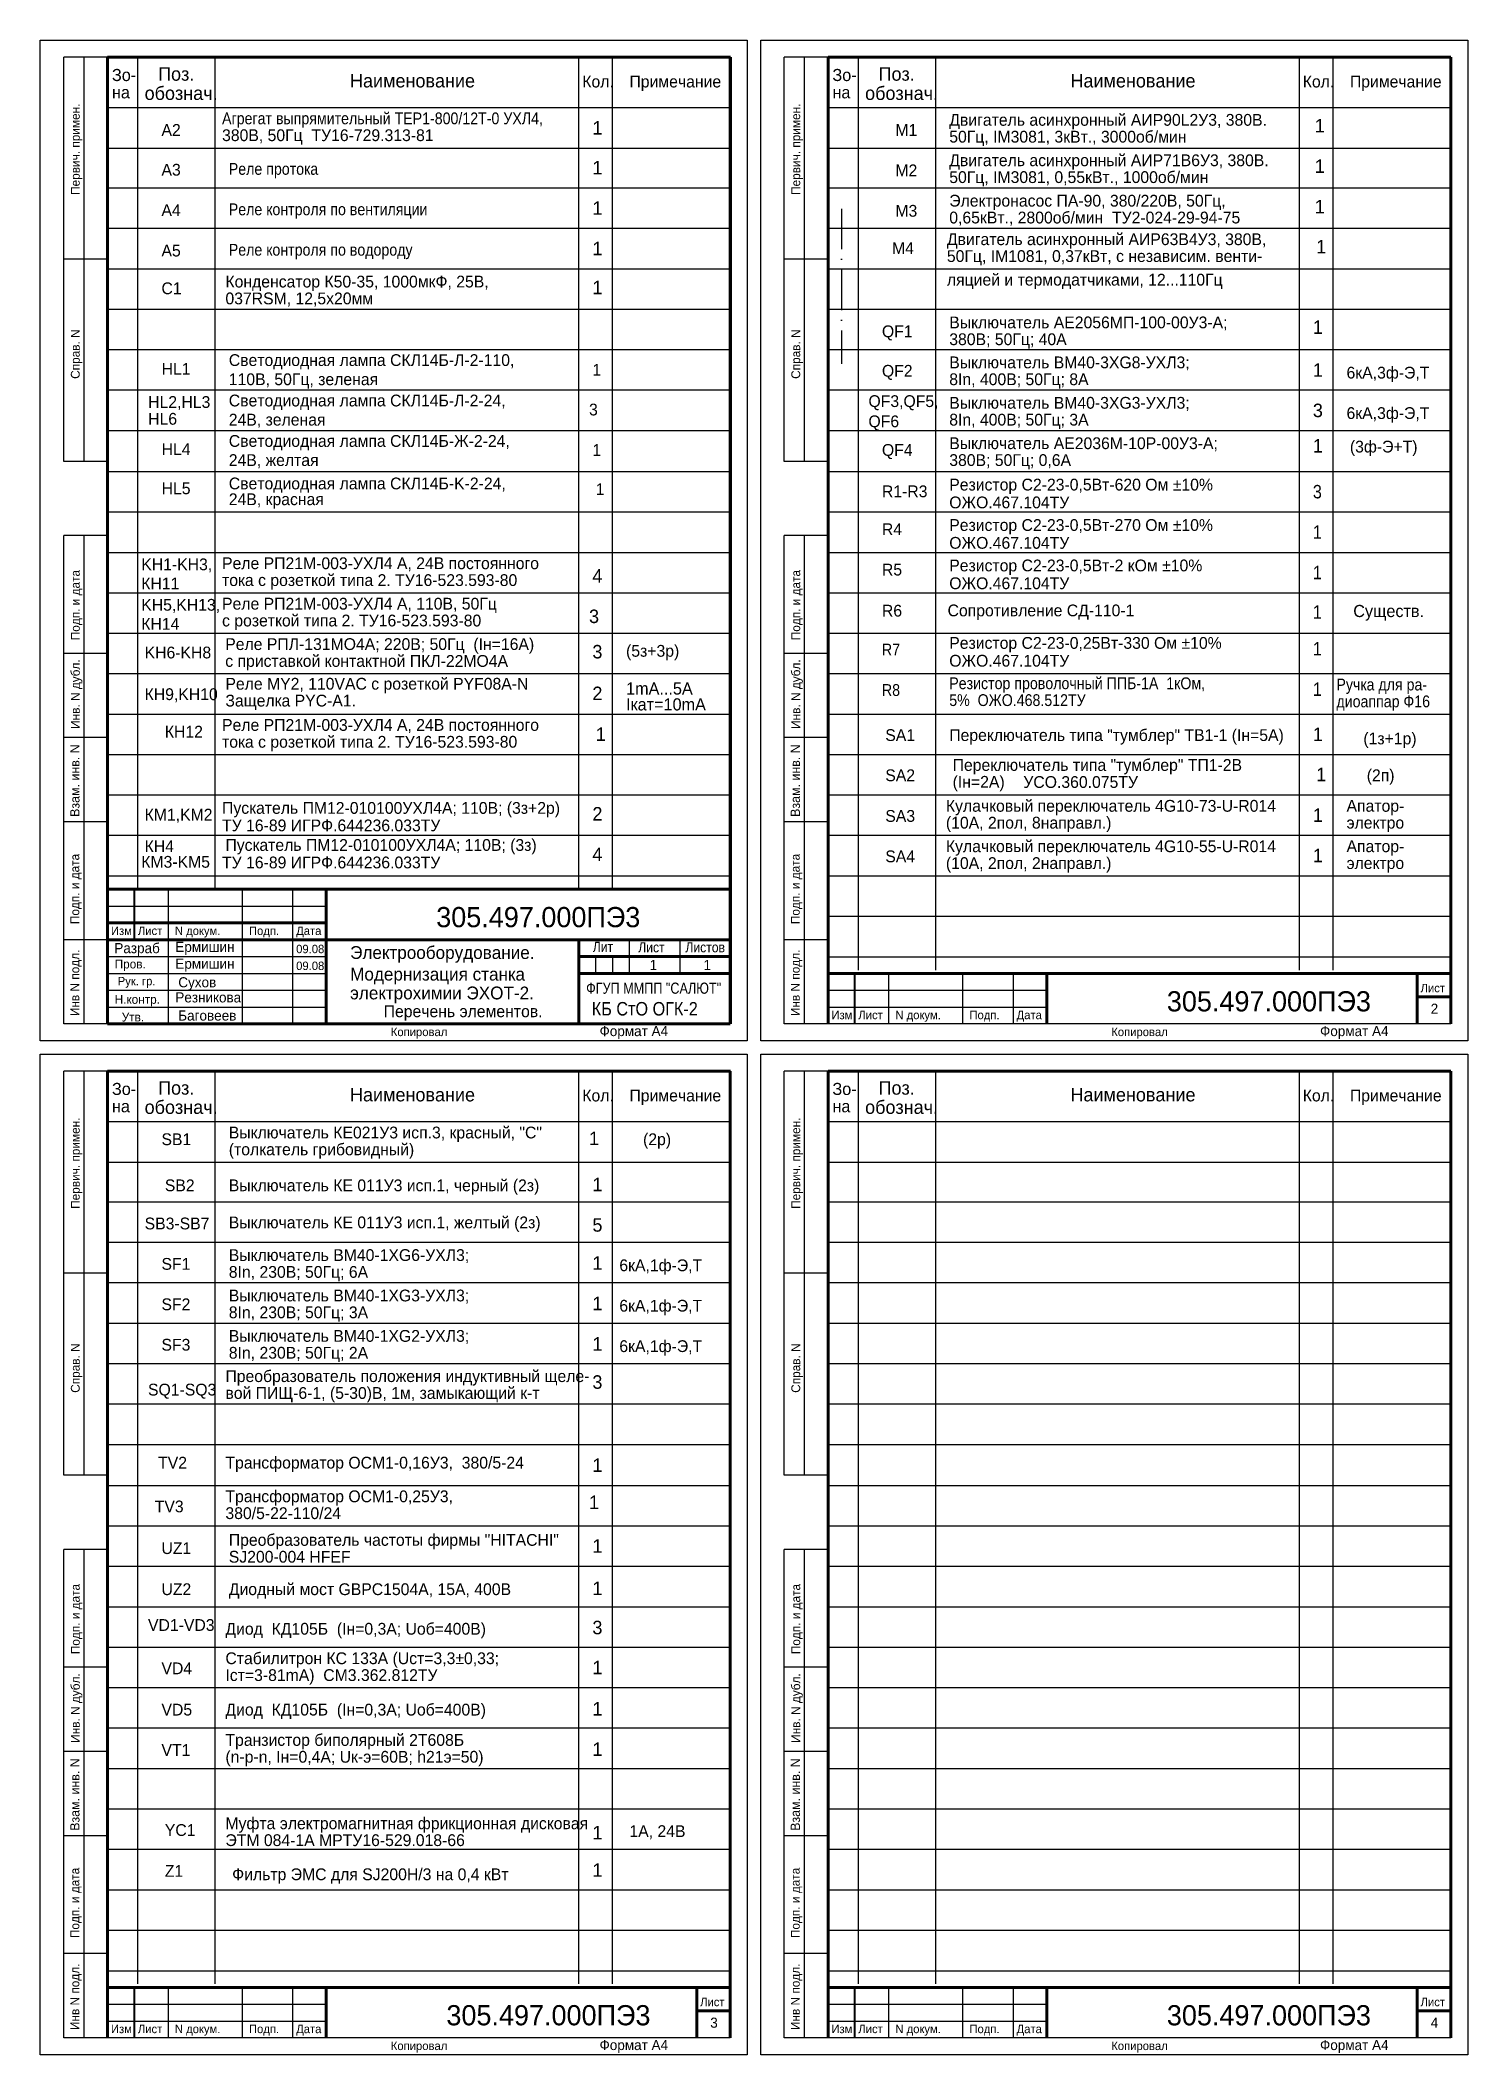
# Model space of a CAD drawing. Header units: millimetres. Extents: x -171 to 3674, y -1112 to 795.
# Drawn here: x 850 to 1274, y 0 to 598 of the extents above; entities that cross this region are included whole.
import ezdxf

# ---------------------------------------------------------------- set-up
doc = ezdxf.new("R2010")
doc.units = ezdxf.units.MM
doc.linetypes.add('ACAD_ISO10W100', pattern=[18, 12, -3, 0, -3])
doc.layers.get('0').update_dxf_attribs({"lineweight": 40})
for name, color, linetype, lineweight in [('РАМКА', 7, 'Continuous', 30), ('Слой1', 3, 'Continuous', 30), ('Слой2', 4, 'ACAD_ISO10W100', 25), ('Слой3', 6, 'Continuous', 60)]:
    doc.layers.add(name, color=color, linetype=linetype, lineweight=lineweight)
doc.styles.get("Standard").update_dxf_attribs({"font": 'cad2win.shx'})

msp = doc.modelspace()

# ---------------------------------------------------------------- texts
at = {"width": 0.9}
for s, height, p in [('Агрегат выпрямительный ТЕР1-800/12Т-0 УХЛ4,', 3.5, (904, 573.07)), ('Реле протока', 3.5, (906, 558.07)), ('Реле контроля по вентиляции', 3.5, (906, 546.07)), ('Реле контроля по водороду', 3.5, (906, 534.07)), ('3', 4, (1228, 462.01)), ('1', 4, (1228, 450.01)), ('1', 4, (1228, 438.01)), ('1', 4, (1228, 426.29)), ('R7', 3.5, (1100, 415.37)), ('1', 4, (1228, 415.37)), ('R8', 3.5, (1100, 403.37)), ('Резистор проволочный ППБ-1А  1кОм,', 3.5, (1120, 405.37)), ('1', 4, (1228, 403.37)), ('Ручка для ра-', 3.5, (1235, 405)), ('5%%%  ОЖО.468.512ТУ', 3.5, (1120, 400.37)), ('диоаппар Ф16', 3.5, (1235, 400))]:
    msp.add_text(s, height=height, dxfattribs=at).set_placement(p)
for s, height, p in [('Двигатель асинхронный АИР90L2У3, 380В.', 3.5, (1120, 572.63)), ('1', 4, (1228.56, 570.63)), ('A2', 3.5, (886, 569.63)), ('380B, 50Гц  ТУ16-729.313-81', 3.5, (904, 568.07)), ('1', 4, (1014, 570.01)), ('M1', 3.5, (1104, 569.63)), ('50Гц, IМ3081, 3кВт., 3000об/мин', 3.5, (1120, 567.63)), ('1', 4, (1014, 558.19)), ('Двигатель асинхронный АИР71B6У3, 380В.', 3.5, (1120, 560.63)), ('1', 4, (1228.56, 558.63)), ('A3', 3.5, (886, 557.82)), ('M2', 3.5, (1104, 557.63)), ('50Гц, IМ3081, 0,55кВт., 1000об/мин', 3.5, (1120, 555.63)), ('1', 4, (1014, 546.19)), ('Электронасос ПА-90, 380/220В, 50Гц,', 3.5, (1120, 548.63)), ('1', 4, (1228.56, 546.63)), ('A4', 3.5, (886, 545.82)), ('M3', 3.5, (1104, 545.63)), ('0,65кВт., 2800об/мин  ТУ2-024-29-94-75', 3.5, (1120, 543.63)), ('Двигатель асинхронный АИР63B4У3, 380В,', 3.5, (1119.3, 537.19)), ('1', 4, (1229, 534.74)), ('A5', 3.5, (886, 533.82)), ('1', 4, (1014, 534.19)), ('M4', 3.5, (1103, 534.55)), ('50Гц, IМ1081, 0,37кВт, с независим. венти-', 3.5, (1119.3, 532.19)), ('Конденсатор К50-35, 1000мкФ, 25В, ', 3.5, (905, 524.62)), ('1', 4, (1014, 522.62)), ('ляцией и термодатчиками, 12...110Гц', 3.5, (1119.3, 525.19)), ('C1', 3.5, (886, 522.62)), ('037RSM, 12,5х20мм', 3.5, (905, 519.62)), ('Выключатель АЕ2056МП-100-00У3-А;', 3.5, (1120, 512.5)), ('1', 4, (1228, 510.85)), ('QF1', 3.5, (1100, 509.85)), ('380В; 50Гц; 40А ', 3.5, (1120, 507.5)), ('Светодиодная лампа СКЛ14Б-Л-2-110,', 3.5, (906, 501.31)), ('Выключатель ВМ40-3ХG8-УХЛ3;', 3.5, (1120, 500.63)), ('HL1', 3.5, (886.05, 498.71)), ('110В, 50Гц, зеленая', 3.5, (906, 495.62)), ('1', 3.5, (1014, 498.44)), ('QF2', 3.5, (1100, 498.13)), ('8In, 400В; 50Гц; 8А ', 3.5, (1120, 495.62)), ('1', 4, (1228, 498.13)), ('6кА,3ф-Э,Т', 3.5, (1238, 497.58)), ('HL2,HL3', 3.5, (882.05, 488.87)), ('Светодиодная лампа СКЛ14Б-Л-2-24,', 3.5, (906, 489.31)), ('QF3,QF5,', 3.5, (1096, 489.13)), ('Выключатель ВМ40-3ХG3-УХЛ3;', 3.5, (1120, 488.63)), ('HL6', 3.5, (882.05, 483.88)), ('24В, зеленая', 3.5, (906, 483.63)), ('3', 3.5, (1013, 486.63)), ('QF6', 3.5, (1096, 483.13)), ('8In, 400В; 50Гц; 3А ', 3.5, (1120, 483.63)), ('3', 4, (1228, 486.13)), ('6кА,3ф-Э,Т', 3.5, (1238, 485.58)), ('Светодиодная лампа СКЛ14Б-Ж-2-24,', 3.5, (906, 477.31)), ('Выключатель АЕ2036М-10P-00У3-А;', 3.5, (1120, 476.63)), ('1', 4, (1228, 475.63)), ('(3ф-Э+Т)', 3.5, (1239, 475.63)), ('HL4', 3.5, (886.05, 474.88)), ('24В, желтая', 3.5, (906, 471.63)), ('1', 3.5, (1014, 474.63)), ('QF4', 3.5, (1100, 474.63)), ('380В; 50Гц; 0,6А ', 3.5, (1120, 471.63)), ('HL5', 3.5, (886.05, 463.25)), ('Светодиодная лампа СКЛ14Б-K-2-24,', 3.5, (906, 464.69)), ('1', 3.5, (1015, 463)), ('Резистор С2-23-0,5Вт-620 Ом %%P10%%%', 3.5, (1120, 464.35)), ('24В, красная', 3.5, (906, 460)), ('R1-R3', 3.5, (1100, 462.35)), ('ОЖО.467.104ТУ', 3.5, (1120, 459.06)), ('R4', 3.5, (1100, 451.11)), ('Резистор С2-23-0,5Вт-270 Ом %%P10%%%', 3.5, (1120, 452.35)), ('ОЖО.467.104ТУ', 3.5, (1120, 447.06)), ('KH1-KH3,', 3.5, (880, 440.67)), ('Реле РП21М-003-УХЛ4 А, 24В постоянного', 3.5, (904, 441)), ('R5', 3.5, (1100, 439.11)), ('Резистор С2-23-0,5Вт-2 кОм %%P10%%%', 3.5, (1120, 440.35)), ('КH11', 3.5, (880, 435)), ('тока с розеткой типа 2. ТУ16-523.593-80', 3.5, (904, 436)), ('4', 4, (1014, 437)), ('ОЖО.467.104ТУ', 3.5, (1120, 435.06)), ('KH5,KH13,', 3.5, (880, 428.67)), ('Реле РП21М-003-УХЛ4 А, 110В, 50Гц', 3.5, (904, 429)), ('КH14', 3.5, (880, 423)), ('с розеткой типа 2. ТУ16-523.593-80', 3.5, (904, 424)), ('3', 4, (1013, 425)), ('R6', 3.5, (1100, 426.92)), ('Сопротивление СД-110-1', 3.5, (1119.5, 427)), ('Существ.', 3.6, (1240, 426.78)), ('Реле РПЛ-131MО4A; 220В; 50Гц  (Iн=16А)', 3.5, (904.95, 417)), ('(5з+3р)', 3.5, (1024, 415)), ('Резистор С2-23-0,25Вт-330 Ом %%P10%%%', 3.5, (1120, 417.35)), ('KH6-KH8', 3.5, (881, 414.5)), ('с приставкой контактной ПКЛ-22MО4A', 3.5, (904.95, 412)), ('3', 4, (1014, 414.5)), ('ОЖО.467.104ТУ', 3.5, (1120, 412.06)), ('Реле MY2, 110VAC c розеткой PYF08A-N', 3.5, (905, 405.23)), ('1mA...5A', 3.6, (1024, 403.78)), ('КH9,KH10', 3.5, (881, 402.13)), ('Защелка PYC-A1.', 3.5, (905, 400.23)), ('2', 4, (1014, 402.13)), ('Iкат=10mA', 3.6, (1024, 399.06)), ('Реле РП21М-003-УХЛ4 А, 24В постоянного', 3.5, (904, 393)), ('КH12', 3.5, (887, 391)), ('тока с розеткой типа 2. ТУ16-523.593-80', 3.5, (904, 388)), ('1', 4, (1015, 390)), ('SА1', 3.5, (1101, 389.99)), ('Переключатель типа "тумблер" ТВ1-1 (Iн=5А)', 3.5, (1120, 389.99)), ('1', 4, (1228, 389.99)), ('(1з+1р)', 3.5, (1243, 388.99)), ('Переключатель типа "тумблер" ТП1-2B', 3.5, (1121, 381.12)), ('SА2', 3.5, (1101, 378.06)), ('(Iн=2А)', 3.5, (1121, 376.12)), ('УСО.360.075ТУ', 3.5, (1142, 376.06)), ('1', 4, (1229, 378.06)), ('(2п)', 3.5, (1244, 378.06)), ('Пускатель ПМ12-010100УХЛ4А; 110В; (3з+2p)', 3.5, (904, 368.37)), ('Кулачковый переключатель 4G10-73-U-R014', 3.5, (1119, 368.99)), ('Апатор-', 3.5, (1238, 368.99)), ('КM1,KM2', 3.5, (881, 366.37)), ('ТУ 16-89 ИГРФ.644236.033ТУ', 3.5, (904, 363.18)), ('2', 4, (1014, 366.37)), ('SA3', 3.5, (1101, 365.99)), ('(10А, 2пол, 8направл.)', 3.5, (1119, 363.99)), ('1', 4, (1228, 365.99)), ('электро', 3.5, (1238, 363.99)), ('КH4', 3.5, (881, 356.99)), ('Пускатель ПМ12-010100УХЛ4А; 110В; (3з)', 3.5, (905, 357.37)), ('Кулачковый переключатель 4G10-55-U-R014', 3.5, (1119, 356.99)), ('Апатор-', 3.5, (1238, 356.99)), ('КM3-KM5', 3.5, (880, 352.37)), ('ТУ 16-89 ИГРФ.644236.033ТУ', 3.5, (904, 352.18)), ('4', 4, (1014, 354.37)), ('SA4', 3.5, (1101, 353.99)), ('(10А, 2пол, 2направл.)', 3.5, (1119, 351.99)), ('1', 4, (1228, 353.99)), ('электро', 3.5, (1238, 351.99)), ('305.497.000ПЭ3', 6, (967.61, 334.71)), ('Электрооборудование.', 3.8, (942.04, 325.29)), ('1', 3, (1031, 322)), ('1', 3, (1047, 322)), ('электрохимии ЭХОТ-2.', 3.8, (942.04, 313.29)), ('Модернизация станка', 3.8, (942.04, 318.87)), ('Перечень элементов.', 3.5, (952, 308)), ('305.497.000ПЭ3', 6, (1184.63, 309.71)), ('2', 3, (1263, 309.01)), ('Копировал', 2.5, (954.12, 302.38)), ('Копировал', 2.5, (1168.12, 302.38)), ('Выключатель КЕ021У3 исп.3, красный, "С"', 3.5, (906, 272.01)), ('SB1', 3.5, (886, 270.01)), ('(толкатель грибовидный)', 3.5, (906, 267.01)), ('1', 4, (1013, 270.01)), ('(2р)', 3.5, (1029.05, 270.01)), ('SB2', 3.5, (887, 256.33)), ('Выключатель КЕ 011У3 исп.1, черный (2з)', 3.5, (906, 256.33)), ('1', 4, (1014, 256.33)), ('SB3-SB7', 3.5, (881, 245.01)), ('Выключатель КЕ 011У3 исп.1, желтый (2з)', 3.5, (906, 245.33)), ('5', 4, (1014, 244.33)), ('SF1', 3.5, (886, 233.01)), ('8In, 230В; 50Гц; 6А ', 3.5, (906, 230.63)), ('Выключатель ВМ40-1ХG6-УХЛ3;', 3.5, (906, 235.63)), ('1', 4, (1014, 233.01)), ('6кА,1ф-Э,Т', 3.5, (1022, 232.59)), ('SF2', 3.5, (886, 221.01)), ('8In, 230В; 50Гц; 3А ', 3.5, (906, 218.63)), ('Выключатель ВМ40-1ХG3-УХЛ3;', 3.5, (906, 223.63)), ('1', 4, (1014, 221.01)), ('6кА,1ф-Э,Т', 3.5, (1022, 220.59)), ('SF3', 3.5, (886, 209.01)), ('8In, 230В; 50Гц; 2А ', 3.5, (906, 206.63)), ('Выключатель ВМ40-1ХG2-УХЛ3;', 3.5, (906, 211.63)), ('1', 4, (1014, 209.01)), ('6кА,1ф-Э,Т', 3.5, (1022, 208.59)), ('Преобразователь положения индуктивный щеле-', 3.5, (905, 199.69)), ('SQ1-SQ3', 3.5, (882, 195.69)), ('вой ПИЩ-6-1, (5-30)B, 1м, замыкающий к-т ', 3.5, (905, 194.69)), ('3', 4, (1014, 197.69)), ('TV2', 3.5, (885, 174.01)), ('Трансформатор ОСМ1-0,16У3,  380/5-24', 3.5, (905, 174.01)), ('1', 4, (1014, 173.01)), ('Трансформатор ОСМ1-0,25У3,  ', 3.5, (905, 164.01)), ('TV3', 3.5, (884, 161.01)), ('380/5-22-110/24', 3.5, (905, 159.01)), ('1', 4, (1013, 162.01)), ('UZ1', 3.5, (886, 148.63)), ('SJ200-004 HFEF', 3.5, (906, 146.07)), ('Преобразователь частоты фирмы "HITACHI"', 3.5, (906, 151.07)), ('1', 4, (1014, 149.01)), ('UZ2', 3.5, (886, 136.44)), ('Диодный мост GBPC1504A, 15A, 400B', 3.5, (906, 136.44)), ('1', 4, (1014, 136.44)), ('VD1-VD3', 3.5, (882, 125.81)), ('Диод  КД105Б  (Iн=0,3А; Uоб=400В)', 3.5, (905, 124.69)), ('3', 4, (1014, 124.81)), ('Стабилитрон КС 133А (Uст=3,3%%P0,33; ', 3.5, (905, 115.94)), ('VD4', 3.5, (886, 112.94)), ('Icт=3-81mА)  CМ3.362.812ТУ', 3.5, (905, 110.94)), ('1', 4, (1014, 112.94)), ('VD5', 3.5, (886, 100.69)), ('Диод  КД105Б  (Iн=0,3А; Uоб=400В)', 3.5, (905, 100.69)), ('1', 4, (1014, 100.69)), ('VT1', 3.5, (886, 88.69)), ('Транзистор биполярный 2Т608Б ', 3.5, (905, 91.69)), ('(n-p-n, Iн=0,4А; Uк-э=60В; h21э=50)', 3.5, (905, 86.69)), ('1', 4, (1014, 88.69)), ('YC1', 3.5, (887, 64.94)), ('Муфта электромагнитная фрикционная дисковая', 3.5, (905, 66.94)), ('1', 4, (1014, 63.94)), ('1A, 24B', 3.5, (1025, 64.62)), ('ЭТМ 084-1А МРТУ16-529.018-66', 3.5, (905, 61.94)), ('Z1', 3.5, (887, 52.81)), ('Фильтр ЭМС для SJ200H/3 на 0,4 кВт', 3.5, (907, 51.81)), ('1', 4, (1014, 52.81)), ('305.497.000ПЭ3', 6, (970.63, 8.72)), ('305.497.000ПЭ3', 6, (1184.63, 8.71)), ('3', 3, (1049, 8.01)), ('4', 3, (1263, 8.01)), ('Копировал', 2.5, (954.12, 1.38)), ('Копировал', 2.5, (1168.12, 1.38))]:
    msp.add_text(s, height=height).set_placement(p)
at = {"color": 0}
for s, height, width, p in [('ФГУП ММПП "САЛЮТ"', 3.3, 0.85, (1012.14, 314.96)), ('КБ СтО ОГК-2', 4, 0.9, (1013.81, 308.5))]:
    msp.add_text(s, height=height, dxfattribs=dict(at, width=width)).set_placement(p)
at = {"layer": 'Слой1'}
for s, height, p in [('Зо-', 3.6, (871.3, 585.9)), ('Поз.', 4, (885, 586)), ('Наименование', 4, (942, 584)), ('Кол.', 3.5, (1011, 584)), ('Примечание', 3.5, (1025, 584)), ('Зо-', 3.6, (1085.3, 585.9)), ('Поз.', 4, (1099, 586)), ('Наименование', 4, (1156, 584)), ('Кол.', 3.5, (1225, 584)), ('Примечание', 3.5, (1239, 584)), ('на', 3.6, (871.3, 580.76)), ('обознач.', 4, (881, 580.29)), ('на', 3.6, (1085.3, 580.76)), ('обознач.', 4, (1095, 580.29)), ('Изм', 2.5, (870.99, 332.4)), ('Лист', 2.5, (878.99, 332.4)), ('N докум.', 2.5, (889.99, 332.4)), ('Подп.', 2.5, (911.99, 332.4)), ('Дата', 2.5, (925.99, 332.4)), ('Разраб', 3, (872, 327)), ('09.08', 2.5, (926, 327)), ('Пров.', 2.625, (872.09, 322.47)), ('09.08', 2.5, (926, 322)), ('Рук. гр.', 2.5, (873, 317.46)), ('Сухов', 3, (891, 316.86)), ('Лист', 2.5, (1259.99, 315.4)), ('Н.контр.', 2.625, (872.09, 311.97)), ('Утв.', 2.625, (874.19, 306.72)), ('Баговеев', 3, (890.97, 306.99)), ('Формат А4', 3, (1016.12, 302.38)), ('Изм', 2.5, (1084.99, 307.4)), ('Лист', 2.5, (1092.99, 307.4)), ('N докум.', 2.5, (1103.99, 307.4)), ('Подп.', 2.5, (1125.99, 307.4)), ('Дата', 2.5, (1139.99, 307.4)), ('Формат А4', 3, (1230.12, 302.38)), ('Зо-', 3.6, (871.3, 284.9)), ('Поз.', 4, (885, 285)), ('Зо-', 3.6, (1085.3, 284.9)), ('Поз.', 4, (1099, 285)), ('на', 3.6, (871.3, 279.76)), ('обознач.', 4, (881, 279.29)), ('Наименование', 4, (942, 283)), ('Кол.', 3.5, (1011, 283)), ('Примечание', 3.5, (1025, 283)), ('на', 3.6, (1085.3, 279.76)), ('обознач.', 4, (1095, 279.29)), ('Наименование', 4, (1156, 283)), ('Кол.', 3.5, (1225, 283)), ('Примечание', 3.5, (1239, 283)), ('Лист', 2.5, (1045.99, 14.4)), ('Лист', 2.5, (1259.99, 14.4)), ('Изм', 2.5, (870.99, 6.4)), ('Лист', 2.5, (878.99, 6.4)), ('N докум.', 2.5, (889.99, 6.4)), ('Подп.', 2.5, (911.99, 6.4)), ('Дата', 2.5, (925.99, 6.4)), ('Изм', 2.5, (1084.99, 6.4)), ('Лист', 2.5, (1092.99, 6.4)), ('N докум.', 2.5, (1103.99, 6.4)), ('Подп.', 2.5, (1125.99, 6.4)), ('Дата', 2.5, (1139.99, 6.4)), ('Формат А4', 3, (1016.12, 1.38)), ('Формат А4', 3, (1230.12, 1.38))]:
    msp.add_text(s, height=height, dxfattribs=at).set_placement(p)
for s, height, p in [('Первич. примен.', 2.625, (861.72, 552.09)), ('Первич. примен.', 2.625, (1075.72, 552.09)), ('Справ. N', 2.625, (861.72, 497.49)), ('Справ. N', 2.625, (1075.72, 497.49)), ('Подп. и дата', 2.625, (861.72, 419.89)), ('Подп. и дата', 2.625, (1075.72, 419.89)), ('Инв. N дубл.', 2.625, (861.72, 393.59)), ('Инв. N дубл.', 2.625, (1075.72, 393.59)), ('Взам. инв. N', 2.7563, (861.65, 367.46)), ('Взам. инв. N', 2.7563, (1075.65, 367.46)), ('Подп. и дата', 2.625, (861.58, 335.62)), ('Подп. и дата', 2.625, (1075.58, 335.62)), ('Инв N подл.', 2.625, (861.58, 308.32)), ('Инв N подл.', 2.625, (1075.58, 308.32)), ('Первич. примен.', 2.625, (861.72, 251.09)), ('Первич. примен.', 2.625, (1075.72, 251.09)), ('Справ. N', 2.625, (861.72, 196.49)), ('Справ. N', 2.625, (1075.72, 196.49)), ('Подп. и дата', 2.625, (861.72, 118.89)), ('Подп. и дата', 2.625, (1075.72, 118.89)), ('Инв. N дубл.', 2.625, (861.72, 92.59)), ('Инв. N дубл.', 2.625, (1075.72, 92.59)), ('Взам. инв. N', 2.7563, (861.65, 66.46)), ('Взам. инв. N', 2.7563, (1075.65, 66.46)), ('Подп. и дата', 2.625, (861.58, 34.62)), ('Подп. и дата', 2.625, (1075.58, 34.62)), ('Инв N подл.', 2.625, (861.58, 7.32)), ('Инв N подл.', 2.625, (1075.58, 7.32))]:
    msp.add_text(s, height=height, rotation=90, dxfattribs=at).set_placement(p)
at = {"layer": 'Слой1', "lineweight": -2}
for s, p in [('Ермишин', (890.12, 327.38)), ('Ермишин', (890.12, 322.38)), ('Резникова', (890.12, 312.38))]:
    msp.add_text(s, height=3, dxfattribs=at).set_placement(p)
at = {"layer": 'Слой1', "width": 0.9}
for s, p in [('Лит', (1014.12, 327.38)), ('Лист', (1027.62, 327.25)), ('Листов', (1041.62, 327.25))]:
    msp.add_text(s, height=3, dxfattribs=at).set_placement(p)

# ---------------------------------------------------------------- linework, layer by layer
for p, q in [((877.97, 330.99), (877.97, 345.99)), ((888.16, 345.99), (888.16, 345.99)), ((888.16, 345.99), (888.16, 345.99)), ((1091.97, 305.99), (1091.97, 320.99)), ((1102.16, 320.99), (1102.16, 320.99)), ((1102.16, 320.99), (1102.16, 320.99)), ((877.97, 4.99), (877.97, 19.99)), ((888.16, 19.99), (888.16, 19.99)), ((888.16, 19.99), (888.16, 19.99)), ((1091.97, 4.99), (1091.97, 19.99)), ((1102.16, 19.99), (1102.16, 19.99)), ((1102.16, 19.99), (1102.16, 19.99))]:
    msp.add_line(p, q)
at = {"layer": 'РАМКА'}
for p, q in [((887.97, 345.99), (887.97, 305.99)), ((909.97, 346.05), (909.97, 305.99)), ((924.97, 346.04), (924.97, 305.99)), ((1024.97, 330.99), (1024.97, 320.99)), ((1039.97, 330.99), (1039.97, 320.99)), ((1101.97, 321), (1101.97, 305.99)), ((1123.97, 321), (1123.97, 305.99)), ((1138.97, 321), (1138.97, 305.99)), ((1083.97, 310.99), (1148.97, 310.99)), ((1268.97, 305.99), (1083.97, 305.99)), ((887.97, 20), (887.97, 4.99)), ((909.97, 20), (909.97, 4.99)), ((924.97, 20), (924.97, 4.99)), ((1101.97, 20), (1101.97, 4.99)), ((1123.97, 20), (1123.97, 4.99)), ((1138.97, 20), (1138.97, 4.99)), ((869.97, 9.99), (934.97, 9.99)), ((1083.97, 9.99), (1148.97, 9.99)), ((1054.97, 4.99), (869.97, 4.99)), ((1268.97, 4.99), (1083.97, 4.99))]:
    msp.add_line(p, q, dxfattribs=at)
at = {"layer": 'Слой1'}
for p, q in [((850, 301), (850, 598)), ((850, 598), (1060, 598)), ((857, 473), (857, 593)), ((870, 593), (857, 593)), ((863, 473), (863, 593)), ((879, 346), (879, 593)), ((902, 346), (902, 593)), ((1010, 346), (1010, 593)), ((1020, 346), (1020, 593)), ((1060, 598), (1060, 301)), ((1064, 598), (1274, 598)), ((1064, 301), (1064, 598)), ((1071, 473), (1071, 593)), ((1084, 593), (1071, 593)), ((1077, 473), (1077, 593)), ((1093, 322), (1093, 593)), ((1116, 322), (1116, 593)), ((1224, 322), (1224, 593)), ((1234, 322), (1234, 593)), ((1274, 598), (1274, 301)), ((870, 578), (1054.95, 578)), ((1084, 578), (1268.95, 578)), ((870, 566), (1054.95, 566)), ((1084, 566), (1268.95, 566)), ((870.01, 554.19), (1055.01, 554.19)), ((1084.01, 554.19), (1269.01, 554.19)), ((870.01, 542.19), (1055.01, 542.19)), ((1084.01, 542.19), (1269.01, 542.19)), ((870, 533), (857, 533)), ((1084, 533), (1071, 533)), ((870.01, 530.19), (1055.01, 530.19)), ((1084.01, 530.19), (1269.01, 530.19)), ((870.01, 518.19), (1055.01, 518.19)), ((1084.01, 518.19), (1269.01, 518.19)), ((870.01, 506.19), (1055.01, 506.19)), ((1084.01, 506.19), (1269.01, 506.19)), ((870.01, 494.19), (1055.01, 494.19)), ((1084.01, 494.19), (1269.01, 494.19)), ((870.01, 482.19), (1055.01, 482.19)), ((1084.01, 482.19), (1269.01, 482.19)), ((870, 473), (857, 473)), ((1084, 473), (1071, 473)), ((869.97, 469.99), (1054.97, 469.99)), ((1083.97, 469.99), (1268.97, 469.99)), ((869.97, 457.99), (1054.97, 457.99)), ((1083.97, 457.99), (1268.97, 457.99)), ((857, 306), (857, 451)), ((870, 451), (857, 451)), ((863, 306), (863, 451)), ((1071, 306), (1071, 451)), ((1084, 451), (1071, 451)), ((1077, 306), (1077, 451)), ((869.97, 445.99), (1054.97, 445.99)), ((1083.97, 445.99), (1268.97, 445.99)), ((869.97, 433.99), (1054.97, 433.99)), ((1083.97, 433.99), (1268.97, 433.99)), ((869.97, 421.99), (1054.97, 421.99)), ((1083.97, 421.99), (1268.97, 421.99)), ((870, 416), (857, 416)), ((1084, 416), (1071, 416)), ((869.97, 409.99), (1054.97, 409.99)), ((1083.97, 409.99), (1268.97, 409.99)), ((869.97, 397.99), (1054.97, 397.99)), ((1083.97, 397.99), (1268.97, 397.99)), ((870, 391), (857, 391)), ((1084, 391), (1071, 391)), ((869.97, 385.99), (1054.97, 385.99)), ((1083.97, 385.99), (1268.97, 385.99)), ((869.97, 373.99), (1054.97, 373.99)), ((1083.97, 373.99), (1268.97, 373.99)), ((870, 366), (857, 366)), ((1084, 366), (1071, 366)), ((869.97, 361.99), (1054.97, 361.99)), ((1083.97, 361.99), (1268.97, 361.99)), ((869.97, 349.99), (1054.97, 349.99)), ((1083.97, 349.99), (1268.97, 349.99)), ((869.97, 340.99), (934.97, 340.99)), ((1083.97, 337.95), (1268.97, 337.95)), ((870, 331), (857, 331)), ((1084, 331), (1071, 331)), ((869.97, 325.99), (934.97, 325.99)), ((1014.97, 325.99), (1014.97, 320.99)), ((1019.97, 325.99), (1019.97, 320.99)), ((1083.97, 325.91), (1268.97, 325.91)), ((869.97, 320.99), (934.97, 320.99)), ((869.97, 315.99), (934.97, 315.99)), ((869.97, 310.99), (934.97, 310.99)), ((1083.97, 315.99), (1148.97, 315.99)), ((870, 306), (857, 306)), ((1084, 306), (1071, 306)), ((1060, 301), (850, 301)), ((1274, 301), (1064, 301)), ((850, 297), (1060, 297)), ((850, 0), (850, 297)), ((1060, 297), (1060, 0)), ((1064, 297), (1274, 297)), ((1064, 0), (1064, 297)), ((1274, 297), (1274, 0)), ((857, 172), (857, 292)), ((870, 292), (857, 292)), ((863, 172), (863, 292)), ((879, 21), (879, 292)), ((902, 21), (902, 292)), ((1010, 21), (1010, 292)), ((1020, 21), (1020, 292)), ((1071, 172), (1071, 292)), ((1084, 292), (1071, 292)), ((1077, 172), (1077, 292)), ((1093, 21), (1093, 292)), ((1116, 21), (1116, 292)), ((1224, 21), (1224, 292)), ((1234, 21), (1234, 292)), ((870, 277), (1054.95, 277)), ((1084, 277), (1268.95, 277)), ((870, 265), (1054.95, 265)), ((1084, 265), (1268.95, 265)), ((870.01, 253.19), (1055.01, 253.19)), ((1084.01, 253.19), (1269.01, 253.19)), ((870.01, 241.19), (1055.01, 241.19)), ((1084.01, 241.19), (1269.01, 241.19)), ((870, 232), (857, 232)), ((870.01, 229.19), (1055.01, 229.19)), ((1084, 232), (1071, 232)), ((1084.01, 229.19), (1269.01, 229.19)), ((870.01, 217.19), (1055.01, 217.19)), ((1084.01, 217.19), (1269.01, 217.19)), ((870.01, 205.19), (1055.01, 205.19)), ((1084.01, 205.19), (1269.01, 205.19)), ((870.01, 193.19), (1055.01, 193.19)), ((1084.01, 193.19), (1269.01, 193.19)), ((870.01, 181.19), (1055.01, 181.19)), ((1084.01, 181.19), (1269.01, 181.19)), ((870, 172), (857, 172)), ((869.97, 168.99), (1054.97, 168.99)), ((1084, 172), (1071, 172)), ((1083.97, 168.99), (1268.97, 168.99)), ((869.97, 156.99), (1054.97, 156.99)), ((1083.97, 156.99), (1268.97, 156.99)), ((857, 5), (857, 150)), ((870, 150), (857, 150)), ((863, 5), (863, 150)), ((1071, 5), (1071, 150)), ((1084, 150), (1071, 150)), ((1077, 5), (1077, 150)), ((869.97, 144.99), (1054.97, 144.99)), ((1083.97, 144.99), (1268.97, 144.99)), ((869.97, 132.99), (1054.97, 132.99)), ((1083.97, 132.99), (1268.97, 132.99)), ((869.97, 120.99), (1054.97, 120.99)), ((1083.97, 120.99), (1268.97, 120.99)), ((870, 115), (857, 115)), ((1084, 115), (1071, 115)), ((869.97, 108.99), (1054.97, 108.99)), ((1083.97, 108.99), (1268.97, 108.99)), ((869.97, 96.99), (1054.97, 96.99)), ((1083.97, 96.99), (1268.97, 96.99)), ((870, 90), (857, 90)), ((1084, 90), (1071, 90)), ((869.97, 84.99), (1054.97, 84.99)), ((1083.97, 84.99), (1268.97, 84.99)), ((869.97, 72.99), (1054.97, 72.99)), ((1083.97, 72.99), (1268.97, 72.99)), ((870, 65), (857, 65)), ((869.97, 60.99), (1054.97, 60.99)), ((1084, 65), (1071, 65)), ((1083.97, 60.99), (1268.97, 60.99)), ((869.97, 48.99), (1054.97, 48.99)), ((1083.97, 48.99), (1268.97, 48.99)), ((869.97, 36.95), (1054.97, 36.95)), ((1083.97, 36.95), (1268.97, 36.95)), ((870, 30), (857, 30)), ((1084, 30), (1071, 30)), ((869.97, 24.91), (1054.97, 24.91)), ((1083.97, 24.91), (1268.97, 24.91)), ((869.97, 14.99), (934.97, 14.99)), ((1083.97, 14.99), (1148.97, 14.99)), ((870, 5), (857, 5)), ((1084, 5), (1071, 5)), ((1060, 0), (850, 0)), ((1274, 0), (1064, 0))]:
    msp.add_line(p, q, dxfattribs=at)
at = {"layer": 'Слой2'}
msp.add_line((1088, 548), (1088, 502), dxfattribs=at)
at = {"layer": 'Слой3'}
for p, q in [((870, 593), (870, 306)), ((870, 592.98), (1055, 592.98)), ((1054.97, 592.99), (1054.97, 305.99)), ((1055, 593), (1055, 306)), ((1084, 593), (1084, 306)), ((1084, 592.98), (1269, 592.98)), ((1268.97, 592.99), (1268.97, 305.99)), ((870, 345.99), (1055, 345.99)), ((934.97, 345.99), (934.97, 305.99)), ((869.97, 335.99), (934.97, 335.99)), ((869.97, 330.99), (934.97, 330.99)), ((934.97, 330.99), (1054.97, 330.99)), ((1009.97, 330.99), (1009.97, 305.99)), ((1009.97, 325.99), (1054.97, 325.99)), ((1009.97, 320.99), (1054.97, 320.99)), ((1084, 320.99), (1268.97, 320.99)), ((1148.97, 321), (1148.97, 305.99)), ((1259, 321), (1259, 306)), ((1259, 314), (1269, 314)), ((1054.97, 305.99), (869.97, 305.99)), ((870, 292), (870, 5)), ((870, 291.98), (1055, 291.98)), ((1054.97, 291.99), (1054.97, 4.99)), ((1084, 292), (1084, 5)), ((1084, 291.98), (1269, 291.98)), ((1268.97, 291.99), (1268.97, 4.99)), ((870, 19.99), (1054.97, 19.99)), ((934.97, 20), (934.97, 4.99)), ((1045, 20), (1045, 5)), ((1084, 19.99), (1268.97, 19.99)), ((1148.97, 20), (1148.97, 4.99)), ((1259, 20), (1259, 5)), ((1045, 13), (1055, 13)), ((1259, 13), (1269, 13))]:
    msp.add_line(p, q, dxfattribs=at)

msp.set_redraw_order([(e.dxf.handle, doc.entitydb.next_handle()) for e in msp.query("TEXT MTEXT ATTDEF DIMENSION ARC_DIMENSION")])  # texts and dimensions are drawn at this point

doc.saveas('drawing.dxf')
